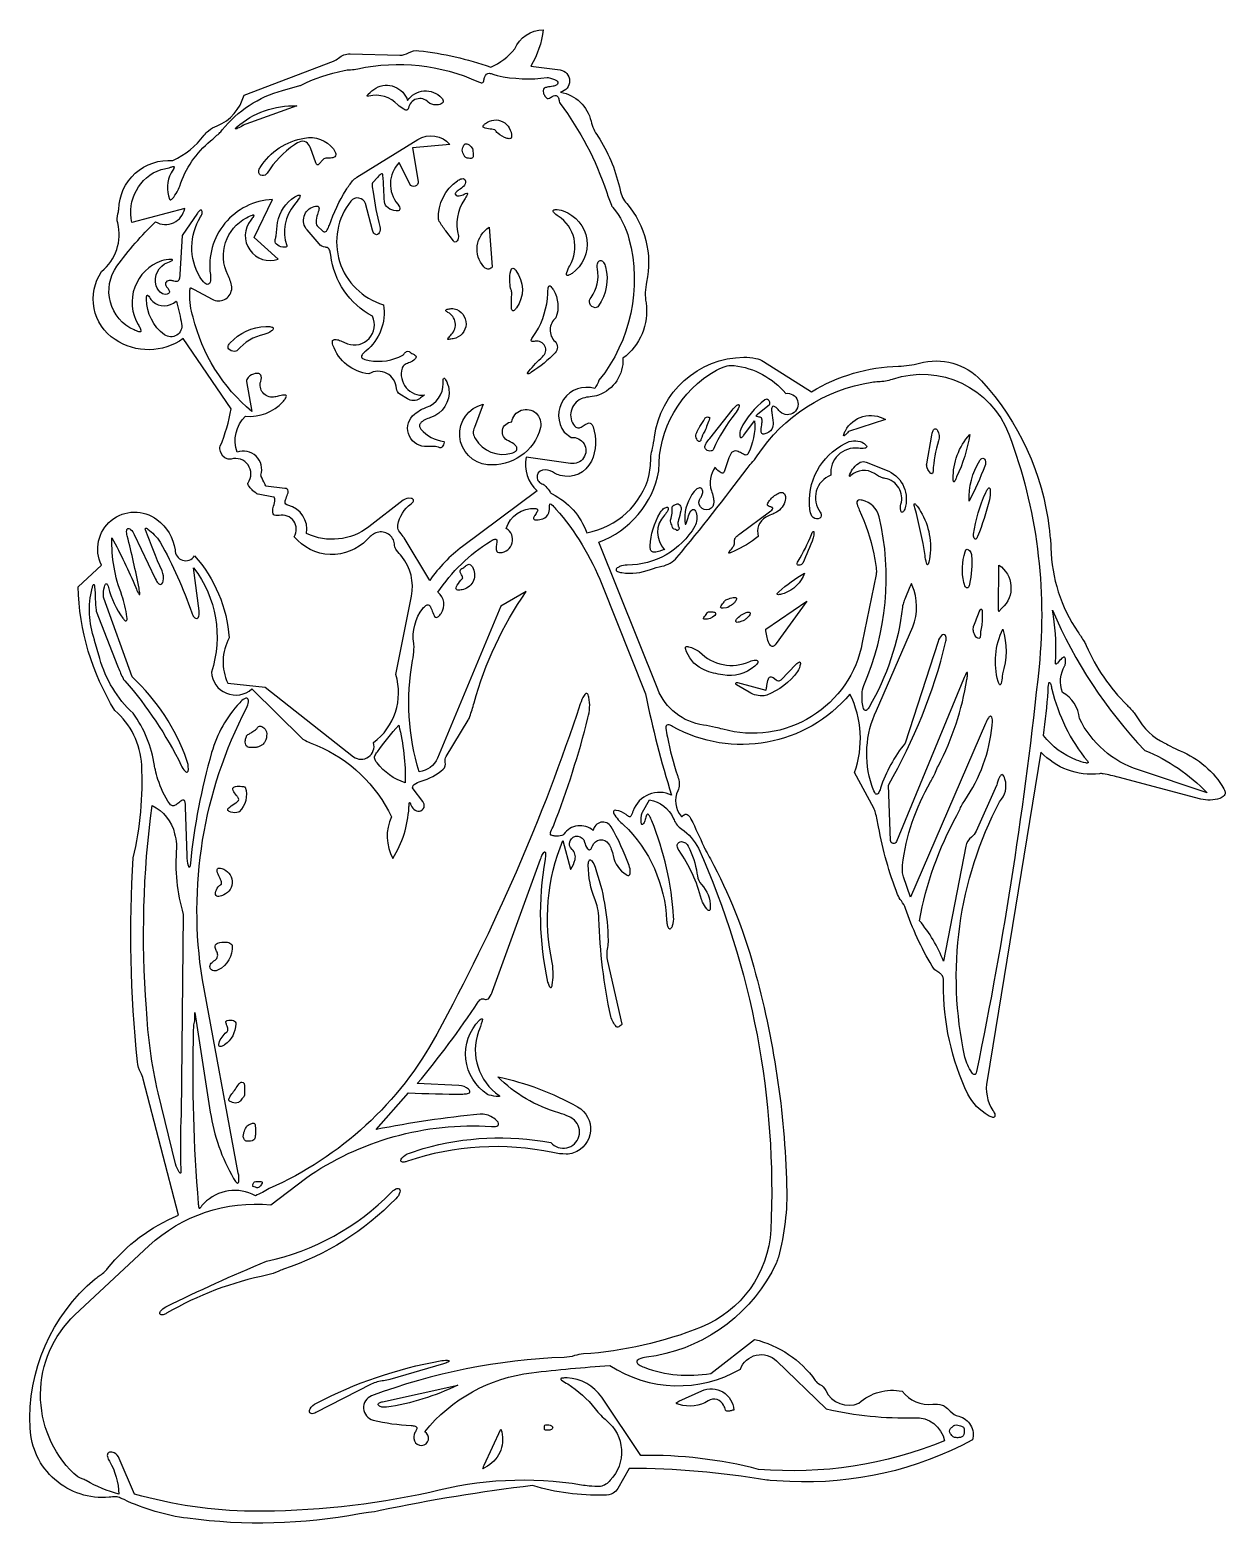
# Model space of a CAD drawing. Extents: x 0 to 1345, y 0 to 1680.
import ezdxf

# ---------------------------------------------------------------- set-up
doc = ezdxf.new("R2010")
doc.units = 0
doc.header["$MEASUREMENT"] = 0

msp = doc.modelspace()

# ---------------------------------------------------------------- linework, layer by layer
for points in [[(370.959, 10.439, -0.0798732), (177.444, 5.427, -0.0779918), (105.987, 26.405, 0.00967503), (101.966, 28.268, 0.102242), (96.684, 29.629, 0.0237018), (89.204, 29.151, -0.428007), (0.245, 106.935, -0.233969), (73.39, 274.79, -0.0371979), (77.844, 277.984, 0.0878025), (87.485, 286.49, -0.127566), (167.164, 346.354), (127.533, 499.378, 0.0578939), (124.716, 506.661, -0.0960204), (120.994, 518.987, -0.0407715), (116.333, 748.27, 0.0703227), (125.8, 852.682, 0.204858), (95.533, 914.05, -0.131903), (54.305, 1053.19), (80.407, 1077.64, -0.785755), (143.008, 1128.85, -0.194259), (163.424, 1094.73, 0.760298), (185.213, 1088.02, -0.165416), (224.231, 995.861, 0.234095), (222.544, 944.739), (264.543, 940.165), (363.997, 862.095, 0.721144), (386.588, 877.878, 0.316855), (411.666, 954.513), (429.188, 1042.74, 0.223482), (418.503, 1087.27, -0.021787), (412.447, 1094.25, -0.150445), (410.361, 1099.74, 0.462024), (392.407, 1114.75, 0.0526648), (389.275, 1113.87, 0.107101), (379.468, 1106.36, -0.448524), (297.393, 1109.51, 0.658562), (280.388, 1133.53), (278.253, 1133.22, -0.12443), (275.252, 1133.63, -0.1796), (273.669, 1135.18, -0.107354), (273.178, 1137.58, -0.0619326), (274.164, 1143.81, 0.050936), (275.717, 1151.28, 0.126445), (275.39, 1153.24, 0.246981), (274.032, 1154.19), (256.712, 1157.22), (256.312, 1157.35, -0.0464015), (254.495, 1158.45, -0.0855607), (246.111, 1166.99, -0.113634), (245.269, 1169.07, -0.187244), (245.48, 1170.08, 0.710595), (226.411, 1196.91, -0.153596), (222.01, 1197.02, -0.221284), (214.352, 1205.26, -0.180025), (214.203, 1211.32, 0.0579947), (226.331, 1253.39), (172.559, 1332.31, -0.309616), (95.783, 1331.29, -0.41774), (80.704, 1407.77, 0.290829), (98.819, 1462.41, -0.138692), (99.12, 1472.52, 0.0704197), (99.975, 1477.67, -0.429959), (160.937, 1532.72, 0.121366), (196.104, 1561.01, -0.0530763), (200.774, 1566.17, -0.0802367), (210.772, 1571.64, 0.229089), (240.896, 1606.08), (341.596, 1644.56, 0.0881315), (347.264, 1647.96, -0.187654), (360.159, 1652.61), (416.091, 1651.19, 0.140437), (426.018, 1653.76, -0.161677), (437.487, 1656.23, -0.0586831), (518.423, 1637.66, 0.11559), (545.463, 1658.24, -0.303386), (577.621, 1679.63, -0.0996179), (563.638, 1638.82), (596.485, 1634.55, -0.838592), (596.961, 1609.7, -0.29575), (631.306, 1576.86, 0.0944864), (638.934, 1560.01, -0.0869737), (663.127, 1503.13), (663.99, 1499.4, 0.150208), (671.636, 1484.14, -0.232246), (693.83, 1395.93, 0.098804), (693.156, 1372.49, -0.27354), (667.138, 1310.18, -0.329562), (639.748, 1268.79, -0.0723768), (630.339, 1266.84, 0.0626017), (622.159, 1265.3, 0.491431), (611.468, 1235.7), (612.651, 1234.12, 0.196309), (616.308, 1232.02, 0.128891), (620.022, 1232.77, 0.0333399), (624.834, 1235.64, -0.0779543), (628.167, 1237.3, -0.335967), (631.993, 1236.07, -0.0841388), (633.553, 1232.99, -0.191981), (631.674, 1194.58, -0.374961), (596.406, 1178.56, -0.0577537), (590.298, 1181.17, 0.0982423), (579.652, 1184.73, 0.907681), (576.069, 1169, -0.125878), (580.518, 1165.98, -0.0222863), (585.14, 1159.82, 0.117183), (587.513, 1157.63, -0.19642), (626.4, 1113.95, 0.295283), (696.828, 1179.38, 0.025812), (698.674, 1200.07, -0.0158472), (700.365, 1208.99, 0.0223416), (702.586, 1221.59, -0.371724), (803.176, 1311.48, -0.0579755), (816.84, 1310.13, -0.0880798), (825.236, 1306.68), (879.181, 1272.43, -0.131021), (977.355, 1301.39, 0.0286286), (989.14, 1302.38, 0.0288242), (1000.66, 1304.69, -0.280785), (1070.38, 1285.03, -0.157402), (1146.7, 1118.63, -0.00529491), (1148.36, 1102.09, -0.0172391), (1148.64, 1096.99, 0.146302), (1179.06, 1002.36, -0.0135588), (1186.04, 991.576, -0.0347588), (1188.35, 987.122, 0.096242), (1234.23, 920.105, -0.022691), (1242.24, 911.446, -0.0502961), (1245.26, 907.047, 0.158556), (1276.94, 877.18, -0.0175598), (1283.2, 873.952, 0.0301037), (1294.05, 868.691, -0.163484), (1343.23, 825.956, -0.0943505), (1344.54, 822.551, -0.201041), (1343.65, 818.542, -0.150121), (1338.5, 815.061, -0.13112), (1317.28, 814.302), (1224.43, 838.986, 0.0184134), (1207.54, 842.817, 0.0761538), (1203.33, 842.961, -0.240007), (1137.39, 867.273), (1076.91, 497.962, 0.198253), (1083.3, 464.224, -0.0722632), (1085.37, 460.338, -0.119702), (1085.72, 457.818, -0.128468), (1085.35, 456.953, -0.207113), (1084.04, 456.348, -0.0772287), (1082.6, 456.512, -0.0705468), (1078.19, 458.524, -0.145809), (1055.16, 482.439, -0.11405), (1027.89, 606.703, 0.0694107), (1027.28, 613.674, 0.135125), (1025.32, 617.271, 0.0639741), (1022.37, 619.37, -0.142079), (1014.94, 626.582, -0.053031), (985.031, 691.478, 0.0904888), (980.401, 699.825, -0.0791756), (976.179, 707.05, -0.0483142), (954.792, 783.067, 0.0197196), (951.253, 799.111, 0.0594395), (949.248, 804.198), (927.687, 844.23, 0.202804), (922.592, 932.59, -0.360272), (723.045, 896.159, 0.0318483), (720.45, 897.432, 0.116799), (717.715, 898.038, 0.31931), (715.873, 896.708, 0.0881665), (715.545, 894.355, 0.0387801), (717.212, 883.949, 0.0298104), (728.496, 841.002, -0.0101541), (729.605, 837.442, -0.200143), (728.85, 823.847, 0.290332), (732.739, 795.126, 0.165562), (733.138, 794.885, 0.156455), (733.627, 794.932, 0.0666261), (734.342, 795.406, -0.0248958), (736.103, 796.842, -0.179599), (738.365, 797.519, -0.147514), (740.433, 796.505, -0.0929535), (743.739, 791.765, -0.0150856), (758.173, 761.077, 0.0183975), (760.538, 756.135, 0.00975228), (765.516, 747.079, -0.059319), (814.302, 625.333, -0.062031), (851.365, 379.144, -0.0754073), (842.008, 299.194, -0.0386468), (839.788, 292.883, -0.0218196), (834.541, 282.272, -0.240214), (693.648, 186.602, 0.0859204), (685.321, 184.391, 0.127217), (683.322, 182.767, 0.229222), (682.968, 180.894, 0.111424), (683.723, 179.544, 0.0637179), (685.322, 178.138, 0.0617664), (691.235, 175.246, 0.132787), (765.901, 168.39), (815.199, 206.609, -0.181847), (883.478, 160.563, 0.122832), (888.719, 156.071, -0.171077), (895.303, 149.249, 0.408748), (932.626, 134.948, -0.238424), (981.301, 148.328, 0.263796), (1015.87, 133.644, -0.120655), (1026.28, 132.86, -0.0435804), (1029.04, 131.521, -0.0589072), (1035.32, 125.846, 0.15099), (1044.92, 120.156, -0.426224), (1060.44, 93.616, -0.13622), (854.772, 46.787), (832.795, 48.002, -0.0253243), (829.192, 48.416, 0.0401167), (674.034, 61.583), (661.354, 38.885, -0.143216), (656.275, 33.621, -0.119433), (646.181, 31.535, -0.0821074), (565.619, 42.29, 0.0221096), (394.253, 14.129, -0.0224666), (380.832, 11.933, 0.016493)], [(486.709, 1098.51, 0.0803282), (449.949, 1060.44), (420.896, 1108.42, 0.0212398), (420.088, 1109.62, -0.029057), (415.193, 1116.22, -0.181594), (413.87, 1122.55, -0.190032), (428.841, 1146.53, 0.055735), (430.724, 1148.23, 0.100912), (431.597, 1149.69, 0.339275), (430.901, 1151.83, 0.109154), (428.829, 1152.68, 0.199266), (419.993, 1150.58), (381.26, 1120.62, -0.281689), (311.279, 1113.1, 0.393524), (290.369, 1145, -0.127701), (288.114, 1146.09, -0.219104), (287.122, 1148.81, -0.062869), (287.557, 1151.11, -0.0066298), (290.007, 1157.4, 0.0992463), (290.71, 1160.75, 0.264906), (289.433, 1163.13, 0.113331), (286.916, 1163.92), (265.469, 1166.48), (265.402, 1166.57, -0.0133862), (264.15, 1169.05, -0.0130921), (260.391, 1177.33, -0.0395434), (259.914, 1178.66), (259.9, 1178.83, 0.62057), (233.093, 1204.58, -0.292042), (242.708, 1245.1, 0.237467), (284.665, 1261.36, 0.0322386), (287.305, 1264.62, 0.0759916), (288.477, 1266.84), (288.587, 1267.62, 0.268252), (288.01, 1268.59), (287.383, 1268.82, 0.0709939), (285.602, 1268.9, 0.0362449), (279.494, 1267.71, -0.0354339), (274.051, 1266.52, -0.533607), (259.668, 1284.28), (260.221, 1286.52, 0.0970983), (260.255, 1289.95, 0.152041), (259.11, 1292.09, 0.178124), (255.849, 1293.26, 0.150874), (247.537, 1290.33, 0.135488), (243.968, 1286.31, 0.144228), (243.689, 1284.18), (249.778, 1250.29, -0.160936), (183.692, 1356.65, -0.0838431), (179.778, 1383.1, 0.00715722), (180.247, 1387.88, -0.0798358), (180.479, 1388.99, -0.177059), (180.756, 1389.32, -0.168016), (181.195, 1389.35, -0.0566771), (181.849, 1389.12, -0.00693911), (184.781, 1387.57), (205.078, 1376.58, 0.517149), (227.021, 1387.43, 0.063314), (227.057, 1390.58, 0.0794414), (222.625, 1404.11, -0.407251), (243.866, 1468.34, -0.0443516), (250.5, 1471.37, -0.0736819), (251.402, 1471.52, -0.25024), (251.8, 1471.29, -0.207956), (251.879, 1470.76, -0.0596543), (251.454, 1469.81, -0.0329392), (248.452, 1465.65, 0.747333), (279.262, 1421.55), (252.202, 1446.06), (272.985, 1488.89, 0.440388), (203.025, 1404.35, -0.0707912), (203.207, 1397.21, -0.136328), (202.121, 1394.3, -0.305816), (199.473, 1393.38, -0.103983), (196.877, 1394.71, -0.0928321), (191.093, 1401.89, -0.277191), (192.122, 1469.21, 0.138699), (193.884, 1474.7, 0.126531), (193.553, 1476.26, 0.362609), (192.203, 1476.91, 0.100797), (191.167, 1476.43, 0.0859991), (188.436, 1473.4), (171.183, 1448.36), (168.783, 1404.61), (168.596, 1402.4, -0.1055), (167.435, 1398.13, -0.28779), (164.75, 1396.45, -0.0633335), (162.13, 1396.88, 0.0440306), (158.189, 1397.76, 0.239076), (153.175, 1395.95, 0.208909), (152.406, 1394.14, 0.108396), (152.987, 1392.13, 0.0377634), (154.832, 1389.32, -0.0751405), (156.867, 1385.96, -0.110576), (157.03, 1384.78, -0.219774), (156.022, 1383.28, -0.28413), (149.051, 1382.9, -0.195227), (141.961, 1391.82, -0.396745), (155.386, 1418.09), (157.071, 1418.72, 0.0653504), (160.086, 1420.21, 0.209398), (160.472, 1420.87, 0.344443), (160.21, 1421.3, 0.0689662), (159.02, 1421.5, 0.0823662), (147.956, 1419.7, 0.472671), (121.808, 1348.2, -0.00617433), (123.055, 1346.03, -0.0598279), (124.913, 1342, -0.0850816), (125.041, 1340.98, -0.189749), (124.754, 1340.32, -0.166648), (124.011, 1340.03, -0.0713571), (122.769, 1340.13, -0.0478792), (117.206, 1342.16, -0.474795), (97.973, 1413.78, -0.045761), (141.486, 1463.77, 0.522611), (174.195, 1478.71), (114.77, 1462.82, -0.380126), (147.588, 1522.7), (156.58, 1524.57, -0.0251569), (159.795, 1525.61, -0.089341), (161.619, 1525.88), (161.959, 1525.8, -0.260889), (162.294, 1525.42, -0.0818408), (162.31, 1525.17, -0.0483361), (162.226, 1524.75, -0.0416885), (161.827, 1523.81), (158.866, 1518.65, 0.225273), (157.192, 1489.38), (157.549, 1488.78, 0.284587), (158.511, 1488.47), (159.096, 1488.7, 0.0708744), (160.418, 1489.81, 0.053936), (165.53, 1497.49, 0.0340006), (168.602, 1503.86, -0.141556), (203.309, 1554.78, 0.014955), (212.849, 1563.17, 0.0361316), (216.427, 1567.03, -0.158756), (284.181, 1611.5), (303.838, 1616.91, 0.0483154), (304.397, 1617.12, -0.0677789), (353.502, 1633.91, -0.033577), (360.798, 1634.84, 0.0372915), (368.891, 1635.93, -0.159586), (504.571, 1621.26, 0.0406713), (506.885, 1620.4, 0.0818489), (508.497, 1620.2, 0.289699), (510.213, 1621.36, 0.0569754), (510.766, 1623.18, -0.0581729), (511.775, 1626.98, -0.293613), (516.858, 1630.77, -0.0999965), (520.914, 1629.85, 0.0428997), (525.642, 1628.14, 0.0819463), (582.038, 1625.91, -0.0529677), (583.126, 1625.9, -0.11263), (592.322, 1622.5, -0.110472), (593.828, 1620.93, -0.316632), (593.707, 1618.66, -0.114801), (592.098, 1617.29, -0.0705471), (588.584, 1616.18, 0.00998253), (581.88, 1615.16, 0.106023), (578.726, 1613.96, 0.229339), (577.257, 1611.5, 0.103453), (577.632, 1608.83, 0.053212), (579.381, 1605.1, 0.0679573), (580.659, 1603.4, 0.238405), (583.213, 1602.43, 0.107981), (585.793, 1603.5, -0.0354299), (589.111, 1605.52, -0.171113), (591.883, 1605.92, -0.274617), (594.723, 1603.02, -0.0273066), (595.403, 1599.46, 0.116406), (596.383, 1596.8, -0.0823927), (648.638, 1497.64, 0.0150878), (654.147, 1482.59, 0.0779457), (655.743, 1479.91, -0.11329), (673.896, 1444.73, -0.239012), (640.172, 1285.49, -0.0519871), (635.445, 1276.14, 0.72784), (601.223, 1226.99), (609.059, 1221.03, -1.16636), (608.187, 1192.01), (558.501, 1198.94, 0.274918), (570.858, 1161.03)], [(448.237, 1598.34, 0.609785), (425.769, 1591.52), (425.54, 1590.72, -0.251474), (424.22, 1589.48, -0.109984), (422.941, 1589.46, -0.0698332), (420.678, 1590.31, -0.0636349), (414.064, 1595.38, 0.263557), (381.391, 1605.16), (380.479, 1605, -0.18342), (379.566, 1605.24, -0.345554), (379.414, 1605.76), (379.672, 1606.23, -0.0421731), (380.647, 1607.38, -0.0437286), (389.162, 1614.14, -0.476978), (424.917, 1600.14, -0.484247), (463.207, 1603.16), (464.161, 1601.98, -0.110434), (465.079, 1599.88, -0.15366), (464.853, 1598.15, -0.157163), (462.838, 1596.25, -0.118718), (456.782, 1595.15, -0.189144)], [(300.368, 1594), (238.744, 1572.23), (239.65, 1572.53, -0.116356), (240.211, 1572.55, -0.603266), (240.253, 1572.41), (239.314, 1571.74, -0.0378803), (233.759, 1568.89, -0.0672961), (231.526, 1568.16, -0.292837), (231.165, 1568.33, -0.295304), (231.172, 1568.73, -0.0563318), (232.542, 1570.15, -0.195542)], [(512.581, 1574.47, -0.639051), (541.808, 1559.39), (541.647, 1558.54, -0.201656), (540.686, 1557.49, -0.118028), (539.035, 1557.22, -0.0566806), (536.888, 1557.57, -0.0996811), (526.355, 1563.35, -0.0968606), (524.58, 1565.39, 0.0743965), (523.722, 1566.6, 0.119805), (522.94, 1567.09, 0.0381), (519.706, 1567.76, -0.0333784), (512.187, 1569, -0.0824235), (510.534, 1569.75), (510.046, 1570.25, -0.249904), (509.946, 1571.56), (510.413, 1572.39, -0.0665437)], [(297.563, 1550.44, 0.106092), (267.142, 1518.49, -0.30863), (261.151, 1515.81, -0.400675), (257.411, 1520.37, -0.135435), (259.213, 1524.99, -0.215558), (308.835, 1557.92, -0.285244), (341.486, 1545.75, -0.0375595), (343.258, 1542.77, -0.115382), (344.204, 1539.46, -0.253526), (342.957, 1536.83, -0.117451), (339.81, 1535.66, -0.0331102), (332.896, 1535.32, 0.137547), (330.821, 1534.6, 0.0703178), (327.78, 1531.54, -0.0419003), (325.171, 1528.48, -0.0900181), (324.223, 1527.86, -0.190706), (323.321, 1527.84, -0.147938), (322.455, 1528.6, -0.0508251), (321.146, 1531.28), (316.109, 1545.92, 0.0980879), (312.456, 1552.17, 0.287096), (304.77, 1554.03, 0.0785966)], [(418.726, 1298.96, 0.533469), (444.016, 1268.78), (443.695, 1268.68, 0.0499246), (442.828, 1268.1, -0.0292974), (438.51, 1264.8, -0.313067), (424.658, 1264.66), (416.028, 1269.96, -0.260025), (412.503, 1276.31, 0.560001), (381.48, 1292.76, -0.29456), (341.006, 1325.08, -0.0643731), (340.308, 1328.24, -0.134606), (340.63, 1330.25, -0.24557), (342.614, 1331.5, -0.0724341), (344.661, 1331.43, -0.0528294), (349.645, 1329.91), (357.274, 1326.57, 0.67131), (385.322, 1357.45, -0.241862), (338.494, 1426.13), (338.209, 1428.08, 0.0942649), (336.662, 1432.99, 0.194073), (334.48, 1434.69, 0.0336326), (332.435, 1435.05, -0.21257), (325.321, 1438.96), (311.812, 1454.58, -0.548903), (319.745, 1480.91, -0.0769366), (323.075, 1481.43), (324.123, 1481.23, -0.243344), (325.208, 1480.03, -0.107983), (325.241, 1477.96, -0.0339852), (323.572, 1472.05, 0.0851587), (321.892, 1463.54, 0.221358), (324.336, 1457.92), (328.345, 1454.28, 0.0828), (330.831, 1452.57, 0.113337), (331.938, 1452.38, 0.173918), (333.535, 1453.21, 0.0611474), (334.612, 1454.64, 0.048636), (336.966, 1460.05, -0.0531977), (355.785, 1499.64, -0.0400459), (363.133, 1509.72, -0.0801172), (367.92, 1513.76), (436.544, 1556.23, -0.376378), (472.494, 1550.67), (430.415, 1547.12), (436.852, 1509.18, -0.864584), (427.582, 1506.18), (415.592, 1530.49, 0.389786), (413.844, 1483.51), (415.153, 1481.79, -0.105829), (416.36, 1479.05, -0.205946), (415.982, 1477.2, -0.164285), (414.38, 1476.18, -0.0827757), (411.911, 1475.95, -0.144749), (402.902, 1479.42, -0.228646), (398.905, 1486.31, 0.00831434), (397.172, 1516.33, 0.0580736), (397.028, 1517.08, 0.102125), (396.816, 1517.46, 0.265404), (396.048, 1517.72, 0.101651), (394.955, 1517.27, 0.0550345), (391.376, 1514.11), (385.571, 1507.65, 0.119312), (385.239, 1507.06, 0.0772059), (385.028, 1505.04, 0.0326535), (386.085, 1497.13, 0.0297486), (393.653, 1458.33, -0.20037), (393.032, 1451.18, -0.179581), (390.902, 1449.31, -0.283641), (387.676, 1450.22, -0.122216), (385.458, 1454.15), (377.549, 1484.22, 0.59772), (361.122, 1486.9, 0.531232), (397.678, 1370.47, -0.274678), (377.932, 1318.32, 0.0514872), (374.347, 1314.95, 0.104332), (373.179, 1312.95, 0.259588), (373.545, 1310.85, 0.101966), (375.19, 1309.62, 0.0657843), (381.76, 1307.77, 0.169725), (419.563, 1313.71, 0.0597743), (419.671, 1313.78, 0.0252082), (419.892, 1314, 0.00857827), (420.938, 1315.27, -0.0933867), (423.707, 1317.81, -0.281911), (426.623, 1317.88, -0.0246368), (427.649, 1317.1, 0.0271691), (432.142, 1314.45, -0.108469), (434.094, 1312.87, -0.283615), (434.248, 1310.85, -0.0631159), (433.339, 1309.47, -0.122026), (427.426, 1305.53, 0.0360328), (422.107, 1303.15, 0.197759)], [(498.491, 1543.79), (498.622, 1540.29, -0.0356502), (498.529, 1537, -0.168492), (497.853, 1535.62, -0.179071), (496.537, 1535.03, -0.0344023), (493.514, 1535.13), (491.843, 1535.25, -0.14678), (489.39, 1536.98), (488.675, 1538.42, -0.0167583), (487.255, 1541.22), (486.602, 1542.69, -0.126452), (486.624, 1545.94), (487.227, 1547.35, -0.013183), (488.355, 1549.99), (488.912, 1550.83, -0.21254), (490.534, 1551.46, -0.0776471), (492.513, 1551.15, -0.0806365), (494.232, 1550.27, -0.0667605), (497.303, 1547.12, -0.150022), (498.467, 1544.1, -0.017666)], [(488.847, 1488.79, 0.220453), (482.113, 1447.63, -0.0710503), (482.193, 1446.83, -0.0961277), (481.362, 1443.57, -0.131875), (479.714, 1441.36, -0.337443), (477.507, 1441.32, -0.0821613), (476.533, 1442.28), (467.876, 1453.54, -0.0270077), (460.609, 1464.14, -0.125231), (459.783, 1466.82, -0.258645), (481.033, 1510, -0.0297453), (482.86, 1511.13, -0.144102), (487.294, 1512.29, -0.371129), (490.127, 1509.57, -0.248645), (487.915, 1503.61, -0.04281), (482.733, 1499.55, 0.0695234), (479.207, 1496.6, 0.108038), (478.614, 1495.49, 0.180163), (478.73, 1494.41, 0.217273), (480.805, 1492.9, 0.092336), (482.944, 1492.88, 0.057153), (488.737, 1494.88, -0.0440582), (491.391, 1495.91, -0.266073), (492.202, 1495.68, -0.274975), (492.394, 1494.89), (492.004, 1493.94, -0.0290704)], [(297.659, 1483.04, 0.264958), (289.014, 1436.9), (289.1, 1436.33, -0.242572), (288.564, 1435.49, -0.108708), (287.271, 1435.08, -0.0700837), (284.402, 1435.2, -0.15864), (277.282, 1438.71, -0.279197), (276.029, 1443.71, 0.0239944), (277.084, 1448.03, 0.00731453), (278.676, 1462.86, -0.222459), (298.112, 1491.65), (299.68, 1492.54, -0.0881908), (302.815, 1493.81, -0.208016), (303.698, 1493.58, -0.256018), (303.995, 1492.88), (303.871, 1492.3, -0.0453932), (303.245, 1490.85, -0.0455764)], [(599.995, 1475.96, -0.610948), (609.927, 1405.74, -0.0726548), (606.025, 1403.57, -0.102718), (604.815, 1403.41, -0.1958), (604.063, 1403.78, -0.150887), (603.738, 1404.63, -0.0820526), (603.993, 1406.72, -0.059885), (607.546, 1414.37, 0.401813), (594.36, 1470.13, -0.0680625), (589.42, 1474.08, -0.100312), (588.588, 1475.45, -0.213524), (588.656, 1476.45, -0.1646), (589.483, 1477.11, -0.0724665), (590.925, 1477.43, -0.09776)], [(516.705, 1457.55), (520.157, 1412.93, 0.537923), (520.111, 1412.96, 0.0880528), (519.913, 1412.81, -0.046661), (518.557, 1411.45, -0.28793), (514.049, 1410.71, -0.111514), (510.777, 1413.16, -0.468967)], [(546.696, 1408.98, -0.333143), (547.391, 1366.83, -0.0651096), (544.973, 1364.1, -0.224914), (543.423, 1363.74, -0.252194), (542.333, 1364.67, -0.0639504), (541.832, 1367.16, -0.0208759), (542.021, 1382.21, 0.0598204), (541.748, 1386.3), (541.476, 1387.06, -0.0660346), (540.856, 1388.91, -0.0428442), (539.921, 1397.59, -0.0738776), (540.89, 1408.64, -0.0988881), (541.948, 1410.77, -0.252062), (543.46, 1411.47), (544.403, 1411.16, -0.0986393)], [(647.723, 1412.97, -0.214148), (639.748, 1369.09, -0.25634), (635.981, 1367.11, -0.317809), (629.766, 1371.96, -0.242275), (631.32, 1378.65, 0.213545), (638.476, 1410.84, -0.0463468), (638.143, 1413.73, -0.173437), (639.477, 1418.72, -0.300579), (642.662, 1420.05, -0.181865), (645.497, 1418.04, -0.101521)], [(138.168, 1374.1, 0.38718), (164.47, 1374.51, -0.383583), (164.606, 1374.51, -0.0967707), (164.9, 1374.14, -0.0375126), (165.491, 1372.58, -0.0196103), (170.758, 1348.8, -0.670118), (151.472, 1336.67, -0.23645), (131.277, 1376.56), (131.316, 1377.99, -0.0642631), (131.647, 1380.68, -0.176542), (132.094, 1381.28, -0.296242), (132.563, 1381.28), (132.872, 1381.02, -0.0435996), (134.412, 1378.93, 0.0660857)], [(591.101, 1316.43, -0.0563617), (564.446, 1294.67, -0.036898), (561.162, 1292.79, -0.26596), (560.142, 1292.9, -0.370255), (559.96, 1293.67, -0.0408041), (561.37, 1295.78, -0.0361291), (576.805, 1312.01, 0.782916), (568.489, 1329.3, -0.0462875), (566.214, 1329, -0.103219), (564.81, 1329.21, -0.310708), (564.052, 1330.29, -0.0947265), (564.255, 1331.4, -0.0480661), (565.294, 1333.45), (569.262, 1339.21, 0.127143), (582.642, 1383.05, -0.0386497), (583.211, 1389.62, -0.100019), (583.794, 1391.23, -0.174495), (584.372, 1391.71, -0.190253), (585.139, 1391.61, -0.0840733), (586.125, 1390.87, -0.0555996), (588.879, 1387.09, -0.232922), (591.749, 1355.7, 0.449633), (590.819, 1328.93, -0.400524)], [(477.275, 1365.99, -0.823564), (476.227, 1332.22, -0.0170107), (471.256, 1331.37, -0.0700438), (470.495, 1331.39, -0.242525), (470.168, 1331.67, -0.19499), (470.161, 1332.19, -0.0591953), (470.681, 1333.08, -0.0304999), (474.362, 1337.2, 0.504897), (470.316, 1361.8), (469.337, 1362.35, -0.0857232), (468.17, 1363.32, -0.0862994), (467.933, 1363.78, -0.123106), (467.91, 1364.14, -0.188808), (468.383, 1364.8, -0.0733825), (469.414, 1365.32, -0.0667678), (474.114, 1366.1, -0.0617461)], [(263.161, 1337.08, 0.160919), (233.662, 1319.31, -0.143161), (231.796, 1318.25, -0.205098), (224.859, 1319.57, -0.342332), (223.2, 1324.15, -0.105018), (225.251, 1327.48, -0.204936), (265.541, 1345.97), (267.77, 1345.98, -0.0799076), (272.232, 1345.37, -0.135392), (273.585, 1344.56, -0.232564), (273.857, 1343.51, -0.123982), (273.232, 1342.32, -0.055813), (271.898, 1341.07, -0.0978717)], [(1135.25, 963.142, -0.0247863), (1065, 507.812, -0.0936039), (1064.07, 505.192, -0.234821), (1062.89, 504.516, -0.186582), (1061.29, 505.029, -0.061257), (1059.63, 506.848, -0.07525), (1051.82, 524.218, -0.17605), (1090.93, 811.486, 0.272015), (1096.94, 836.956), (1096.28, 838.813, 0.0810714), (1094.98, 841.138), (1094.33, 841.687, 0.247967), (1093.07, 841.759, 0.121425), (1091.87, 840.733, 0.0485538), (1090.76, 838.935, 0.0404732), (1087.61, 829.944), (1087.52, 829.663), (1064.52, 778.157, -0.133667), (1059.19, 771.64, 0.192809), (1052.75, 761.61), (1027.92, 632.128, 0.0772829), (1000.84, 677.643, -0.0814021), (1042.88, 795.996, 0.0258145), (1045.73, 801.871, -0.0502504), (1051.82, 813.002, 0.126323), (1082.54, 897.151, 0.0419016), (1082.74, 903.581, 0.082947), (1082.18, 906.429, 0.130431), (1081.51, 907.389, 0.216654), (1080.65, 907.602, 0.126909), (1079.61, 907.067, 0.0582477), (1078.41, 905.786, 0.0551566), (1074.91, 899.332), (990.763, 704.112), (982.923, 727.104, -0.0588824), (981.64, 733.096, -0.0527402), (981.722, 739.933, -0.104219), (1013.3, 833.635, 0.0366189), (1018.87, 844.876, -0.0224747), (1022.09, 851.874, 0.0786062), (1054.15, 948.835, 0.0202321), (1054.83, 953.903, 0.0710772), (1054.84, 956.445, 0.253916), (1054.5, 956.849, 0.297247), (1054.05, 956.761, 0.0552994), (1053.42, 955.93, 0.0353628), (1050.35, 949.427), (974.855, 766.573, -0.805233), (968.241, 767.753), (965.843, 830.243, 0.0704631), (1030.22, 990.552, 0.0892557), (1030.74, 996.13, 0.142021), (1029.88, 998.534, 0.292207), (1027.64, 999.403, 0.12561), (1025.55, 998.326, 0.135307), (1021.68, 991.807), (984.671, 877.263, 0.0921099), (956.924, 826.548), (956.369, 824.952, -0.0779714), (954.273, 820.815, -0.111059), (953.284, 819.982, -0.180917), (952.322, 819.886, -0.125568), (951.378, 820.464, -0.0597801), (950.441, 821.649, -0.0507666), (947.09, 829.65, -0.190526), (952.339, 914.116), (993.312, 1008.18, 0.196787), (992.689, 1054.63), (992.56, 1054.99, 0.0366661), (992.057, 1056.29, 0.0970038), (991.884, 1056.52, 0.265789), (991.7, 1056.56, 0.0927073), (991.614, 1056.51, 0.0516526), (991.489, 1056.39, 0.0449699), (991.234, 1056, 0.0235312), (990.028, 1053.27), (984.274, 1039.28, 0.0245759), (982.245, 1033.57, 0.04478), (981.575, 1030.3, -0.104851), (944.006, 917.649, -0.0806496), (941.742, 914.704), (940.762, 914.103, -0.280846), (939.097, 914.392), (938.41, 915.184, -0.0732961), (937.318, 917.814, -0.07391), (936.311, 932.791, -0.0828424), (938.067, 942.032, 0.161324), (955.55, 1131.91, 0.292042), (936.366, 1150.48), (934.99, 1150.76, 0.125123), (932.057, 1150.69, 0.283528), (930.432, 1148.91, 0.114436), (930.635, 1145.97, 0.0424432), (933.096, 1139.84, -0.0549958), (949.354, 1090.34, -0.0235304), (952.214, 1072.67, -0.0748008), (952.01, 1067.01), (936.475, 990.513, -0.439559), (779.5, 892.999, 0.0125687), (771.349, 894.994, 0.00762233), (757.786, 897.738, -0.268259), (706.289, 937.861), (640.004, 1103.31, 0.262579), (707.703, 1183.81, -0.278965), (772.433, 1296.77, -0.0607106), (784.251, 1301.56, -0.0966713), (792.284, 1302.13, -0.189894), (850.249, 1270.68, -1.75378), (842.695, 1251.4, 0.0894609), (838.236, 1255.72, 0.131552), (836.507, 1256.31, 0.295911), (834.917, 1255.38, 0.10015), (834.375, 1253.35, 0.0622506), (834.686, 1248.8, -0.0391623), (836.075, 1237.77, -0.137171), (834.541, 1230.61, -0.187273), (826.758, 1225.17, -0.120063), (824.707, 1224.94, -0.191575), (823.448, 1225.69, -0.116977), (822.824, 1227.23, -0.0508888), (822.676, 1229.35, -0.0208678), (823.52, 1237.21, 0.0683028), (823.579, 1241.72, 0.125172), (822.984, 1243.17, 0.111053), (822.411, 1243.57, 0.059835), (820.587, 1244.06, -0.0428745), (818.207, 1244.57, -0.0916311), (817.59, 1244.9, -0.321318), (817.379, 1245.7, -0.0985846), (817.881, 1246.51, -0.042226), (819.03, 1247.59), (831.765, 1258.05, 0.206121), (832.574, 1259.66, 0.231806), (830.926, 1263.29, 0.373341), (826.884, 1263.4, 0.122479), (799.746, 1230.48, 0.104306), (798.571, 1223.57, 0.103712), (798.97, 1221.72, 0.178314), (799.565, 1221.09, 0.207062), (800.466, 1221.13), (801.044, 1221.46, 0.0673828), (803.338, 1223.9), (815.344, 1239.93, -0.140612), (807.707, 1202.7), (807.135, 1201.91, -0.201939), (805.653, 1201.35, -0.0943635), (803.792, 1201.8, -0.0243015), (800.479, 1203.53, 0.0637589), (795.536, 1205.77, 0.30126), (789.479, 1204.08, 0.0973149), (786.423, 1198.34), (781.143, 1182.58, -0.141232), (780.42, 1181.43, -0.219768), (778.764, 1181.09, -0.0829485), (776.707, 1181.98, -0.0684727), (771.698, 1186.47, -0.0479308), (770.912, 1187.49), (770.877, 1187.6, 0.245713), (766.736, 1161.26, -0.0275764), (768.704, 1154.17, -0.0368909), (769.482, 1148.73, -1.444), (754.429, 1153.24, 0.0756937), (756.458, 1156.86, 0.168773), (756.816, 1161.93, 0.222216), (754.922, 1164.18, 0.214906), (751.609, 1163.93, 0.110645), (747.357, 1160.34, 0.182893), (736.839, 1129.35, 0.0349233), (737.221, 1124.09, 0.259059), (737.658, 1123.55, 0.405101), (738.107, 1123.73), (738.404, 1124.51), (740.405, 1131.24, -0.0706103), (743.378, 1138.29, -0.103539), (744.873, 1139.86, -0.147308), (746.32, 1140.31, -0.208683), (748.126, 1139.32, -0.0895234), (749.423, 1136.78, -0.187232), (748.002, 1121.21, -0.266714), (671.996, 1077.71, 0.093747), (663.461, 1075.85, 0.0960069), (660.069, 1073.73, 0.139552), (659.403, 1072.59, 0.221665), (659.679, 1071.47, 0.119603), (661.09, 1070.43, 0.0621854), (665.752, 1069.18, 0.134866), (698.284, 1072.77, -0.0342347), (711.053, 1076.4, 0.174021), (727.914, 1086.17, 0.0144615), (806.77, 1186.38, -0.0324944), (811.632, 1192.12, 0.0463077), (818.324, 1200.48, -0.211131), (947.201, 1283.45, -0.0329405), (954.497, 1284.11, 0.0727338), (970.373, 1286.83, -0.402063), (1101.39, 1224.7, -0.11586)], [(439.961, 1230.47, 0.186574), (465.617, 1216.79, -0.179274), (465.752, 1216.72, -0.115074), (465.866, 1216.52, -0.0841692), (465.904, 1215.86, -0.131761), (463.684, 1210.52, -0.1208), (462.498, 1209.58, -0.218901), (461.203, 1209.58, 0.095786), (454.41, 1211.1, -0.00667794), (443.975, 1211.08, -0.687636), (432.849, 1247.53, -0.0356143), (440.168, 1252.44, -0.0482433), (446.106, 1255.12, 0.329131), (464.806, 1282, -0.0295512), (464.875, 1285.44, -0.0768696), (465.274, 1287.33, -0.272596), (465.902, 1287.78, -0.224051), (466.762, 1287.46, -0.0567351), (467.702, 1286.17, -0.0803468), (471.38, 1275.74, -0.360637), (450.748, 1243.52, 0.0409355), (444.383, 1240.96, 0.114373), (439.264, 1237.01, 0.206129), (438.369, 1233.52, 0.129436)], [(574.32, 1232.19, -0.370908), (514.865, 1190.55, -0.846836), (509.774, 1258.56), (500.113, 1232.44, 0.112272), (498.808, 1225.86, 0.11353), (501.17, 1219.81, 0.340324), (541.834, 1203.46, 0.0424815), (544.713, 1204.5, 0.11968), (547.304, 1206.4, 0.244622), (547.962, 1209.32, 0.132443), (546.02, 1212.4, 0.0894079), (538.311, 1217.29, -0.789282), (542.053, 1238.68, -1.05136)], [(749.538, 1225.17, -0.0324327), (752.228, 1230.79, -0.0186621), (753.83, 1233.48, 0.0445152), (759.204, 1242.48, -0.156175), (760.367, 1243.71, -0.13168), (762.303, 1244.19), (763.197, 1244.18, -0.176609), (764.546, 1243.53, -0.295996), (764.73, 1242.6, -0.0182239), (759.123, 1228.16, 0.0529911), (754.939, 1218.87), (754.654, 1217.76, -0.228009), (753.492, 1216.65, -0.193973), (752.027, 1216.83, -0.150964), (750.737, 1218.19, -0.0221154), (749.718, 1220.81), (749.206, 1222.19, -0.147726)], [(793.291, 1248.04, 0.0622606), (768.981, 1207.83, -0.23765), (766.609, 1205.94, -0.229254), (760.82, 1207.54, -0.256415), (759.382, 1211.03, -0.108363), (760.844, 1214.85, -0.0245474), (764.91, 1219.99), (790.182, 1252.04, -0.0745016), (795.323, 1257.32, -0.0793531), (796.647, 1258), (797.141, 1258.07, -0.270496), (797.78, 1257.7, -0.0933337), (797.91, 1257.34, -0.0578678), (797.935, 1256.72, -0.0627161), (797.585, 1255.2, -0.0794058)], [(962.474, 1241.21), (920.889, 1228), (920.892, 1227.94), (920.484, 1227.38, -0.0364799), (917.475, 1224.2, -0.0753833), (916.005, 1223.12, -0.332383), (915.525, 1223.22, -0.231621), (915.35, 1223.87), (915.56, 1224.63, -0.0316649), (917.42, 1228.72, -0.436341)], [(1022.27, 1217.48, 0.063327), (1016.04, 1183.04), (1015.92, 1182.02, -0.125162), (1015.42, 1180.74), (1015.05, 1180.45, -0.20696), (1014.14, 1180.47, -0.0895718), (1013.09, 1181.17, -0.109093), (1009.58, 1186.87, -0.130017), (1008.91, 1191.51), (1014.62, 1223.8), (1015.06, 1225.9, -0.105529), (1016.73, 1229.92, -0.151847), (1018.02, 1230.94, -0.255262), (1019.95, 1230.45, -0.0825886), (1021.11, 1229.04, -0.196662)], [(901.061, 1178.75, 0.497117), (889.137, 1137.06, -0.101647), (890.227, 1134.86, -0.409057), (886.986, 1129.69, -0.3321), (879.799, 1132.65, -0.128135), (877.468, 1140.12, -0.317088), (917.309, 1214.34, -0.249708), (936.236, 1215.75), (937.625, 1214.9, -0.0864211), (940.974, 1212.11, -0.119128), (941.472, 1211.04, -0.189669), (941.299, 1210.19, -0.128203), (940.539, 1209.54, -0.0636931), (939.275, 1209.1, -0.07767), (932.103, 1209.04, 0.480125)], [(1057.45, 1224.44, -0.0665005), (1042.6, 1176.74), (1042.06, 1175.43, -0.0549129), (1040.28, 1171.94, -0.0883332), (1039.75, 1171.41, -0.300108), (1039.34, 1171.42, -0.168764), (1038.94, 1171.98), (1038.81, 1172.57, -0.0332629), (1038.67, 1174.44, -0.191757)], [(966.132, 1183.34, -0.379565), (984.139, 1140.61, -0.073361), (982.687, 1137.92, -0.103605), (981.801, 1137.12, -0.191939), (981.01, 1137, -0.158129), (980.339, 1137.47, -0.0976272), (979.612, 1139.06, -0.128406), (979.912, 1146.16, 0.444357), (962.252, 1175.07, -0.0168914), (960.002, 1175.56, -0.0921471), (950.044, 1180.57, 0.348238), (923.629, 1178.21), (922.805, 1177.53, -0.261448), (922.17, 1177.49, -0.313217), (921.899, 1177.96, -0.0689571), (922.443, 1179.82, -0.0655108), (926.894, 1187.08, -0.119652), (934.178, 1193.23, -0.236542), (940.714, 1193.24)], [(1074.44, 1188.95, -0.0221123), (1056.67, 1149.68, -0.14872), (1068.49, 1195.11, -0.140318), (1070.84, 1197.5, -0.238969), (1073.01, 1197.55, -0.170718), (1074.6, 1195.79, -0.20221)], [(819.473, 1109.84, -0.059494), (791.58, 1092.89), (789.839, 1092.12, -0.0589483), (786.718, 1091, -0.339614), (786.296, 1091.22, -0.254053), (786.335, 1091.83, -0.0269043), (787.22, 1093.01, 0.0365025), (791.273, 1098.41, 0.121336), (792.726, 1102.54, -0.0105124), (792.835, 1105.71, -0.188186), (794.208, 1109.04, -0.0424728), (798.724, 1112.78), (831.939, 1137.34), (833.553, 1138.6, 0.0651352), (835.397, 1140.48), (835.732, 1141.16, 0.292764), (835.496, 1142.11, 0.0706181), (835.142, 1142.38, 0.0382608), (834.4, 1142.72, 0.0119801), (832.866, 1143.22, -0.0963828), (830.671, 1144.22, -0.286266), (829.866, 1146.2, -0.105998), (830.807, 1148.43, -0.0471441), (833.421, 1151.66, -0.115014), (843, 1158.75, -0.156388), (846.973, 1159.12, -0.274805), (849.716, 1155.99, -0.10491), (849.685, 1150.73, -0.226511), (839.84, 1137.04, -0.0344808), (834.173, 1134.42, 0.0390517), (827.783, 1131.39, 0.35506)], [(1079.39, 1150.86, -0.0365457), (1066.14, 1109.85), (1065.74, 1108.95, -0.0902785), (1064.6, 1107.21, -0.120122), (1063.89, 1106.75, -0.247178), (1062.97, 1106.93, -0.112214), (1062.25, 1107.92, -0.133484), (1061.7, 1112.45, -0.0725535), (1075.41, 1159.08), (1076.29, 1160.91, -0.0849942), (1078.38, 1164.09, -0.210038), (1079.31, 1164.44, -0.269713), (1079.98, 1163.99), (1080.2, 1163.38, -0.0460073), (1080.45, 1161.64, -0.0646471)], [(450.072, 34.488, -0.0553524), (249.824, 13.444, -0.0683675), (117.758, 32.764), (100.624, 72.769, 0.173678), (94.839, 78.967, 0.192282), (89.493, 79.817, 0.295335), (87.192, 77.272, 0.0992077), (87.266, 74.827, 0.076428), (89.491, 69.594, -0.1299), (100.048, 32.533, -0.061352), (63.329, 47.843, 0.0484508), (58.933, 49.81, -0.113477), (49.418, 55.643, -0.426017), (50.624, 234.139), (133.885, 311.913, -0.215202), (271.11, 357.935), (309.981, 387.771, -0.170397), (519.323, 446.134, 0.0555944), (523.934, 446.194, 0.12635), (526.52, 447.128), (527.137, 447.855, 0.204445), (527.187, 449.694, 0.0924866), (525.882, 451.866, 0.082864), (520.281, 456.337, 0.152832), (506.478, 460.047, 0.0227984), (389.622, 442.829), (425.797, 484.132, 0.0163352), (487.048, 482.685, 0.0703932), (492.508, 483.29, 0.103297), (494.383, 484.182, 0.199471), (495.059, 485.344, 0.15933), (494.716, 486.671, 0.0777762), (493.537, 488.057, 0.153353), (482.745, 492.228), (435.879, 494.321, 0.027141), (504.456, 586.269, -0.0628455), (506.307, 588.495, -0.257102), (510.275, 589.671), (512.422, 589.152, 0.140669), (514.571, 589.186, 0.140979), (516.868, 590.98, 0.0754205), (520.416, 598.188), (574.443, 746.774, -0.0144488), (575.613, 749.743, -0.0774963), (578.15, 754.265, -0.106217), (578.939, 754.905, -0.262484), (579.49, 754.844, -0.165986), (579.979, 754.158, -0.0594861), (580.177, 752.765, -0.049589), (579.517, 746.277, 0.0974755), (582.499, 608.315, 0.0437162), (584.349, 603.912, 0.182119), (585.897, 602.62, 0.362176), (586.937, 603.012, 0.0735247), (587.74, 605.517, 0.0402133), (588.579, 616.405, 0.0456493), (587.742, 630.533, -0.151819), (599.591, 767.957), (608.305, 735.641), (608.388, 735.72, 0.105616), (613.283, 746.428, 0.279183), (609.946, 757.692, -1.38192), (624.055, 765.933, 0.111009), (627.241, 758.63, 0.131831), (628.766, 757.426, 0.237256), (630.371, 757.55, 0.105167), (631.442, 758.582, 0.0687893), (632.981, 761.871, -0.637182), (651.079, 763.989, -0.0465555), (654.065, 757.956, -0.0419257), (656.15, 750.781, 0.206878), (670.987, 729.413, 0.074829), (672.734, 728.608, 0.142916), (673.995, 728.596, 0.215479), (675.113, 729.745, 0.0821545), (675.491, 731.862, 0.0829715), (674.116, 739.621, 0.0477368), (653.805, 783.117, 0.721101), (633.781, 779.024, 0.447419), (600.647, 774.794), (600.28, 774.391, -0.0915689), (598.425, 773.447, -0.0903429), (590.749, 772.801, -0.0881314), (586.706, 773.701, -0.099105), (585.81, 774.326, -0.162284), (585.509, 774.993, -0.0668603), (585.535, 775.766, -0.0500052), (586.123, 777.834, -0.00576622), (589.348, 785.032, 0.0308777), (627.854, 905.797, 0.115238), (628.915, 929.023, 0.0495162), (628.122, 931.579, 0.109824), (627.192, 932.95, 0.208906), (626.162, 933.305, 0.141829), (625.067, 932.811, 0.0730305), (623.384, 930.847, 0.0573181), (619.189, 921.447, -0.045425), (457.773, 550.169, -0.167279), (269.155, 376.344, -0.0304225), (253.803, 368.181, 0.335665), (195.829, 359.698, 0.0322233), (191.607, 354.566, -0.0582646), (191.083, 354.026, -0.279038), (190.731, 353.995, -0.196423), (190.409, 354.357), (190.291, 354.788, -0.0233555), (189.767, 359.491, -0.0271188), (184.194, 555.089, -0.0279192), (184.883, 562.1, 0.0770596), (185.527, 574.45), (202.996, 462.2, 0.0930424), (229.175, 387.619, 0.0674128), (232.315, 383.278, 0.108702), (233.421, 382.553, 0.233649), (234.247, 382.636, 0.151006), (234.813, 383.41, 0.0621068), (235.142, 384.759, 0.0716031), (234.512, 393.579), (194.025, 611.265, -0.160353), (243.761, 916.844, 0.0786032), (245.771, 923.92, 0.118882), (245.527, 926.494, 0.141979), (244.827, 927.474, 0.202245), (243.05, 927.793, 0.0728301), (241.427, 927.211, 0.0778866), (236.068, 922.835, 0.119423), (204.494, 866.748, 0.0452683), (180.642, 742.327, -0.0533538), (179.998, 738.51, -0.19383), (179.464, 737.868, -0.389803), (179.017, 737.982, -0.062217), (178.522, 739.148, -0.0507883), (176.775, 750.802), (175.225, 805.338), (175.064, 808.087, 0.0667653), (174.338, 811.704), (173.792, 812.699, 0.256896), (172.389, 813.374), (171.551, 813.181, 0.0653598), (169.656, 812.046, -0.00566599), (165.271, 808.551, -0.114368), (161.789, 806.839, -0.158439), (159.528, 807.075, -0.137857), (157.413, 809, -0.0767357), (144.146, 836.591, -0.0114804), (141.179, 847.225, -0.0254498), (140.197, 852.111, 0.121646), (116.045, 910.961, -0.135762), (78.619, 972.446), (72.8, 992.845, 0.0128756), (72.561, 993.604, -0.144583), (70.057, 1051.56, -0.0414224), (71.207, 1055.25, -0.213162), (71.891, 1055.85, -0.390054), (72.387, 1055.62, -0.0572429), (72.89, 1053.21, -0.0188625), (73.646, 1039.29, 0.027032), (74.429, 1026.76), (74.667, 1025.85), (98.684, 964.132, 0.020649), (104.415, 951.033, 0.0664872), (106.882, 947.32, -0.0655498), (170.244, 852.35, 0.095618), (174.654, 845.727, 0.103709), (176.026, 844.87, 0.319525), (177.555, 845.252, 0.115692), (178.169, 846.502, 0.0592259), (178.419, 848.453, 0.0850534), (176.627, 857.708, 0.124596), (114.957, 951.767), (83.209, 1040.41, -0.0568242), (82.762, 1042.51, -0.0916373), (83.914, 1053.3, -0.088646), (85.141, 1055.99, -0.214726), (86.131, 1056.53, -0.248147), (87.04, 1056.13), (87.523, 1055.34, -0.0512426), (88.458, 1052.52, 0.0984467), (104.598, 1017.83, 0.0671347), (107.119, 1015, 0.304338), (108.405, 1014.93, 0.235375), (109.282, 1016.28, 0.0477724), (109.248, 1019.42, 0.0470354), (103.639, 1043.52, -0.102593), (92.331, 1108.27, -0.0261398), (119.13, 1052.24, 0.0261248), (122.058, 1045.89, 0.0646627), (123.013, 1044.45, 0.291428), (123.419, 1044.35, 0.281975), (123.695, 1044.68), (123.729, 1045.21, 0.0377768), (122.833, 1051.49, 0.0130761), (109.614, 1110.39, -0.109987), (109.01, 1116.8, -0.102281), (109.517, 1118.12, -0.334804), (111.423, 1118.81, -0.107112), (113.354, 1117.74, -0.103782), (117.47, 1111.95), (140.918, 1062.58), (141.986, 1060.51, 0.0987098), (144.93, 1056.67, 0.13646), (146.621, 1055.84, 0.256019), (148.648, 1056.69, 0.108005), (149.937, 1059.47, 0.156147), (148.704, 1071.1, -0.0169694), (130.07, 1117.14), (129.787, 1118.12, -0.283718), (130.105, 1118.93, -0.262475), (131.029, 1119.05, -0.0530529), (132.737, 1118.07, -0.0432925), (139.905, 1111.7, -0.0593095), (146.668, 1103.42, -0.0410066), (182.211, 1023.89, 0.0572863), (183.891, 1020.27, 0.134847), (186.31, 1017.81, 0.352626), (188.973, 1018.22, 0.113305), (190.035, 1020.18, 0.0980191), (190.291, 1026.05), (184.205, 1074.39, -0.249197), (204.269, 957.274, 0.629057), (249.756, 938.326), (306.176, 882.602, 0.0821532), (308.4, 881.031, 0.0142146), (322.658, 874.614, -0.185356), (406.735, 794.542, 0.239774), (408.453, 747.625, 0.123605), (426.423, 804.541, -0.0162863), (426.775, 809.012, -0.0515488), (427.032, 810.338, -0.430645), (427.303, 810.453, -0.171558), (427.771, 810.015, -0.0134763), (428.332, 808.81, 0.0945178), (431.955, 802.9, 0.55104), (443.46, 805.072, 0.253383), (441.948, 811.839), (431.202, 825.867, -0.258242), (430.691, 828.361, -0.133769), (432.358, 830.65, -0.0938), (440.011, 834.642, 0.123486), (464.963, 847.986, 0.280246), (467.322, 855.963, -0.203559), (468.212, 862.157), (493.019, 903.142, 0.0539244), (494.907, 907.187, 0.0149181), (499.647, 922.567, -0.084487), (558.228, 1047.74), (529.859, 1031.33), (458.497, 860.459, -0.261791), (438.084, 845.037, -0.119387), (430.474, 970.127, 0.0259975), (432.132, 983.329, 0.0570778), (431.882, 989.401, -0.208771), (442.236, 1028.88, -0.0787639), (445.634, 1032.24), (447.002, 1032.88, -0.232899), (449.205, 1032.48, -0.111214), (450.867, 1030.42, -0.0355326), (452.195, 1027.37, 0.0298731), (454.665, 1021.02, 0.117415), (456.218, 1019.08, 0.257863), (458.255, 1018.85), (459.52, 1019.6, 0.0714504), (462.67, 1023.22, 0.39767), (459.054, 1046.97, -0.10804), (517.943, 1104.32), (520.106, 1105.58, -0.0730852), (523.141, 1106.78), (524.104, 1106.81, -0.282181), (525.153, 1105.94, -0.10362), (525.339, 1104.11, -0.0255192), (525.028, 1101.65, 0.0423261), (524.39, 1096.19, 0.0926847), (524.797, 1093.86, 0.171496), (526.179, 1092.25, 0.136608), (528.904, 1091.7, 0.755682), (535.93, 1118.8, -0.347753), (568.52, 1141.31, -0.0522529), (569.947, 1141.06, -0.0936114), (570.675, 1140.7, -0.259994), (571.256, 1139.42, -0.101081), (570.723, 1137.67, -0.0255608), (568.159, 1133.54, 0.0862363), (566.738, 1130.68), (566.667, 1129.91, 0.274536), (567.476, 1128.78, 0.0780645), (568.318, 1128.5, 0.0425251), (569.934, 1128.38, 0.0704872), (577.128, 1129.58, 0.246803), (583.88, 1136.27, 0.0751175), (584.719, 1143.92, -0.04491), (584.838, 1145.89, -0.366228), (585.472, 1146.38, -0.166639), (586.967, 1145.8, -0.028521), (591.838, 1140.69, -0.0850841), (643.442, 1056.08), (692.49, 932.704, 0.0242255), (721.842, 818.814, 0.44555), (678.663, 801.209, -0.0104996), (677.482, 798.091, -0.0611558), (676.092, 795.321, -0.122267), (675.273, 794.545, -0.185491), (674.421, 794.468, -0.0829735), (673.437, 794.952, -0.00785254), (670.664, 797.058, 0.123996), (659.666, 801.754, 0.130143), (657.407, 801.518, 0.25336), (656.421, 800.423, 0.124752), (656.473, 799.308, 0.0719553), (657.093, 797.948, 0.099534), (667.997, 785.554, -0.193223), (716.322, 677.678, 0.0317174), (716.792, 673.675, 0.0946601), (718.066, 669.914, 0.131148), (719.159, 668.78, 0.201226), (720.337, 668.643, 0.135082), (721.508, 669.421, 0.0906914), (723.049, 672.114, 0.102097), (724.203, 681.944, 0.0810705), (699.619, 789.968, 0.0377906), (697.018, 795.551, 0.0746525), (695.767, 797.227, 0.236372), (694.879, 797.464, 0.209979), (694.044, 796.872, 0.0509045), (693.403, 795.377, -0.00745073), (691.767, 789.943, -0.0971501), (689.725, 786.06, -0.180314), (688.925, 785.649, -0.264955), (688.341, 785.896), (688.101, 786.318, -0.0568098), (687.743, 787.587, -0.0765453), (687.898, 795.568, -0.0882124), (689.208, 799.876), (697.178, 813.654, -0.248797), (723.802, 792.97, 0.00558686), (724.651, 791.133, 0.149684), (733.248, 780.675, -0.126307), (752.126, 759.056, -0.117431), (833.504, 329.754, -0.290375), (755.095, 220.39, -0.0779176), (622.651, 190.246, 0.0557762), (612.791, 188.378, -0.066091), (601.078, 186.408, 0.0812471), (384.407, 143.13, 0.722584), (386.076, 115.989, 0.0471745), (428.886, 109.775, -0.0717303), (433.494, 108.932, -0.127504), (434.897, 108.049, -0.187658), (435.291, 106.904, -0.0885101), (434.954, 105.492, -0.00860585), (433.209, 101.849, 0.211451), (432.551, 92.745, 1.44816), (444.2, 102.849, -0.194323), (564.393, 169.224, -0.0103936), (652.259, 177.385, 0.281233), (799.339, 173.151, -0.544277), (840.112, 182.465), (895.955, 128.401, 0.0625804), (994.992, 118.537, -0.370884), (1029.01, 92.665, -0.119314), (819.751, 60.495, 0.0681787), (687.464, 76.078), (643.273, 141.626, 0.240099), (604.283, 163.305, 0.0399238), (598.769, 163.107, 0.0767998), (597.511, 162.759, 0.246684), (597.174, 162.274, 0.207783), (597.368, 161.612, 0.0548502), (598.234, 160.834, 0.011704), (605.034, 156.592, -0.0815828), (635.915, 128.753, 0.0218182), (642.463, 121.256, 0.0253156), (648.69, 115.355, -0.438068), (652.883, 48.19, -0.185397), (641.884, 41.179, -0.0146332), (629.064, 41.769, -0.022015), (620.592, 42.784, 0.106345)], [(713.771, 1133.79, 0.396929), (714.016, 1094.89, 0.212382), (713.673, 1095.03, 0.064007), (712.506, 1094.85, 0.0133678), (708.616, 1093.42, -0.0840708), (702.77, 1092.02, -0.164526), (699.822, 1092.77, -0.182712), (698.039, 1095.65, -0.070129), (697.8, 1099.15, -0.120042), (708.878, 1136.27, -0.0627016), (711.531, 1139.79, -0.140842), (715.867, 1142.56, -0.115839), (717.157, 1142.61, -0.201111), (717.981, 1142.04, -0.165329), (718.196, 1140.87, -0.0839409), (717.66, 1139.11, -0.0755688)], [(721.108, 1125.59), (720.785, 1127.19, -0.0724246), (720.838, 1128.15, -0.0287936), (721.449, 1130.47, 0.0753245), (722.406, 1137.76, -0.0293245), (722.613, 1143.08, -0.188205), (723.248, 1144.18, -0.0818228), (725.723, 1145.56), (728.145, 1146.43, -0.0598852), (728.23, 1146.45, -0.191609), (730.575, 1145.76, -0.202679), (732.598, 1141.95, -0.0552535), (732.368, 1138.52, 0.0104676), (729.832, 1128.33), (729.296, 1126.73, 0.132822), (729.473, 1121.46, 0.0351197), (729.894, 1120.32, -0.02984), (730.262, 1119.36, -0.188325), (730.178, 1118.09, -0.149629), (729.118, 1116.92, -0.0296402), (728.452, 1116.58, -0.0874088), (728.204, 1116.51), (727.657, 1116.59), (727.328, 1116.83, 0.030824), (724.954, 1118.09), (724.207, 1118.4, -0.105809), (723.486, 1118.97, -0.0854421), (722.921, 1119.94, -0.00567866)], [(1002.08, 1138.03, -0.178862), (1011.99, 1084.15, -0.0159643), (1011.37, 1081.06, -0.0720727), (1010.5, 1078.47, -0.198211), (1009.92, 1078.02, -0.296519), (1009.43, 1078.17), (1009.18, 1078.56, -0.0435548), (1008.7, 1079.79, -0.0322986), (1007, 1088.55, 0.0309314), (995.516, 1142.14, -0.026916), (994.913, 1144.73, -0.0756087), (994.836, 1146.18, -0.312205), (995.191, 1146.55, -0.211006), (995.893, 1146.39, -0.0464659), (996.841, 1145.5, -0.0408715)], [(881.304, 1108.18, -0.0172007), (869.4, 1079.78, -0.0850551), (868.826, 1078.97, -0.165664), (865.286, 1077.34, -0.135908), (863.887, 1077.53, -0.236251), (863.112, 1078.47, -0.113094), (863.13, 1079.57, -0.077338), (864.241, 1082.07, 0.0441493), (879.209, 1112.01), (879.679, 1113.14, -0.0753918), (880.82, 1115.16, -0.178396), (881.389, 1115.48, -0.29998), (881.762, 1115.31), (881.901, 1115, -0.0547394), (882.073, 1114.08, -0.0972568)], [(1059.44, 1088.42, -0.0648227), (1057.05, 1056.17, -0.090553), (1055.89, 1052.89, -0.103163), (1055.18, 1052.15, -0.304017), (1053.67, 1052.16, -0.095065), (1052.56, 1053.25, -0.0977221), (1050.58, 1058.16, -0.125148), (1051.99, 1092.5, -0.121225), (1053.09, 1094.69, -0.221475), (1054.46, 1095.34, -0.143885), (1055.92, 1094.81, -0.0903547), (1057.73, 1092.87, -0.127084)], [(497.804, 1075.52, -0.505603), (487.656, 1050.2, -0.0707765), (482.321, 1049.37, -0.111676), (480.37, 1049.75, -0.203525), (479.482, 1050.73, -0.136079), (479.469, 1052.18, -0.0705241), (480.674, 1054.92, -0.0411514), (486.555, 1062.49, 0.162983), (486.894, 1063.31, 0.09421), (486.761, 1064.3, 0.0495395), (485.653, 1066.64, -0.0599127), (484.164, 1069.83, -0.196687), (484.283, 1072.18, -0.148422), (485.889, 1073.61, 0.0471641), (490.104, 1076.45, -0.0720752), (492.926, 1078.25, -0.255809), (495.558, 1078.05, -0.112802)], [(1090.11, 1077.66, -0.491879), (1093.48, 1029.32, 0.0644541), (1090.83, 1026.07, -0.0549686), (1090.32, 1025.41, -0.301221), (1090.12, 1025.37, -0.233638), (1089.95, 1025.57), (1089.9, 1025.85, -0.0266107), (1089.84, 1028.19)], [(871.544, 1068.47, -0.223352), (848.441, 1045.8, -0.0424698), (842.829, 1044.39, -0.096763), (841.187, 1044.4, -0.248905), (840.733, 1044.82, -0.208167), (840.784, 1045.54), (841.15, 1046.1, -0.0422084), (842.597, 1047.6, -0.0557499)], [(771.362, 1023.68, -0.269041), (770.459, 1020.91, -0.205394), (759.132, 1016.64), (758.303, 1016.75, -0.29275), (757.868, 1017.32, -0.163763), (758.165, 1018.5, 0.0371932), (761.415, 1023.3), (761.929, 1024.18, -0.197108), (763.468, 1024.87, -0.0305734), (766.244, 1024.9, -0.0829564), (770.27, 1024.61, -0.256022)], [(786.539, 1030.89), (785.253, 1030.06), (783.561, 1029.64), (779.988, 1029.19, -0.0374208), (778.5, 1029.22, -0.0591595), (777.576, 1029.41, -0.333487), (777.027, 1030.21, -0.168093), (777.682, 1031.87, 0.0109417), (780.976, 1036.36, -0.0350759), (782.27, 1037.94, -0.0719898), (783.053, 1038.56), (786.128, 1039.7, -0.0619125), (793.123, 1041.32, -0.187821), (794.467, 1040.86, -0.236261), (794.923, 1039.81, -0.0858205), (794.64, 1038.59, -0.0467974), (793.56, 1036.58, -0.030783), (792.514, 1035.2, -0.0441272), (791.648, 1034.35, -0.0189074)], [(809.288, 1020.7, -0.0306607), (806.247, 1017.59, -0.0290541), (803.866, 1015.74, -0.0569945), (802.505, 1015.01), (800.928, 1014.52), (797.877, 1013.55, -0.085195), (795.498, 1013.19, -0.226738), (794.654, 1013.62, -0.202987), (794.292, 1014.98, -0.154179), (795.081, 1016.63, -0.126346), (805.671, 1024.34, -0.0624436), (807.938, 1024.83, -0.107985), (809.28, 1024.67, -0.256006), (810.336, 1023.6, -0.188009), (810.057, 1021.75)], [(874.095, 1037.01), (839.572, 989.307), (838.261, 987.731, -0.139707), (835.915, 986.224, -0.270433), (833.046, 987.291, -0.0843566), (830.891, 991.094, -0.0572271), (827.888, 1005.33), (827.87, 1005.54)], [(1061.48, 1002.57, -0.0549488), (1061.39, 1007.23), (1061.48, 1008.43), (1062.49, 1011.14, -0.0130021), (1068.92, 1026.83), (1069.28, 1027.74, -0.294278), (1070.02, 1028.21, -0.285697), (1070.77, 1027.72, -0.0919814), (1071.24, 1025.44, -0.0119798), (1071.3, 1021.57, -0.058167), (1070.46, 1007.37, 0.0113345), (1069.72, 1003.89, 0.0243371), (1069.49, 1002.24), (1069.33, 1000.54, -0.0179578), (1069.16, 997.299), (1068.88, 996.263, -0.248419), (1067.54, 995.211, -0.187161), (1065.64, 995.663, -0.0778509), (1064.6, 996.635, -0.0420239), (1063.17, 998.83, -0.0121301), (1061.86, 1001.37)], [(1254.23, 869.16, -0.108395), (1324.31, 821.271), (1247.08, 847.161, -0.20263), (1180.71, 905.096, 0.252319), (1161.65, 934.344, -0.224721), (1164.33, 964.587, 0.0593125), (1164.71, 965.54, 0.118337), (1164.86, 972.055, 0.129964), (1164.11, 973.579, 0.170768), (1163.33, 974.009, 0.154036), (1162.31, 973.809, 0.0789906), (1161.02, 972.84, 0.0153123), (1155.93, 967.462, -0.0589527), (1154.67, 966.26, -0.264186), (1154.23, 966.227, -0.237615), (1153.94, 966.606), (1153.86, 967.736, -0.0154724), (1154.08, 973.78, 0.0554039), (1150.32, 1026.78, 0.089087)], [(1094.41, 1005.7, -0.154323), (1094.11, 955.194), (1094.08, 954.996, -0.0262361), (1092.92, 946.234, -0.064395), (1092.12, 943.603, -0.223913), (1091.37, 943.014, -0.296122), (1090.67, 943.268), (1090.24, 944.015, -0.0413372), (1089.28, 946.78, -0.179582)], [(815.427, 963.734, -0.230242), (779.559, 954.117), (776.836, 954.63, -0.0840518), (756.269, 960.807, -0.217012), (737.706, 983.752), (737.59, 984.587, -0.23719), (738.055, 985.651, -0.155746), (739.286, 986.021, -0.0612186), (741.088, 985.828, -0.0765155), (753.025, 980.37), (753.317, 980.125, 0.318285), (809.946, 969.296, -0.125232), (816.47, 970.755, -0.130825), (818.229, 970.229, -0.314082), (818.977, 968.491, -0.0900115), (818.494, 967.187, -0.0834378)], [(863.478, 957.855, -0.149432), (828.906, 931.442, -0.0486756), (826.043, 930.695, -0.164303), (809.276, 934.59), (794.822, 942.966, -0.875136), (795.919, 945.619), (828.033, 937.102, 0.359626), (828.165, 937.163, 0.0589183), (828.422, 937.908, 0.00984479), (829.058, 942.165, -0.065971), (830.823, 949.554, -0.124983), (832.213, 951.557, -0.216057), (833.983, 952.037, -0.109666), (836.22, 951.056), (839.702, 948.527, 0.107318), (842.082, 947.527, 0.248412), (845.097, 948.725), (861.779, 965.911, -0.0371138), (863.803, 967.752, -0.0830442), (865.249, 968.578), (865.775, 968.659, -0.258233), (866.472, 968.261), (866.658, 967.821, -0.077879), (866.744, 966.561, -0.116097)], [(1149.77, 937.911, 0.113218), (1189.61, 857.28, -0.0792202), (1190.37, 856.085), (1190.45, 855.662, -0.295245), (1190.11, 855.126, -0.0744161), (1189.77, 855.012, -0.0433602), (1189.18, 854.953, -0.0417108), (1187.79, 855.078, -0.0412071), (1177.38, 858.331, -0.136532), (1140.16, 885.977, 0.0235912), (1145.43, 935.752, -0.0393984), (1146.33, 944.535, -0.0720003), (1146.67, 945.487, -0.32986), (1147.04, 945.634, -0.19692), (1147.53, 945.265, -0.0458437), (1148.36, 943.211, -0.0299212)], [(245.393, 886.902, 0.0176644), (248.783, 889.063, -0.0255509), (253.296, 891.821, 0.0406912), (254.016, 892.347, 0.038054), (254.688, 893.024, 0.0250578), (256.498, 895.468, -0.210501), (258.278, 896.522, -0.149018), (261.094, 896.021, -0.111342), (264.711, 893.054, -0.0545255), (265.625, 891.612, -0.0641114), (266.093, 890.235, -0.143017), (265.352, 881.031, -0.0154985), (263.949, 878.174, -0.158841), (260.734, 874.951, -0.0151145), (257.87, 873.528, -0.0399871), (256.149, 872.902, -0.0445091), (254.529, 872.608), (250.615, 872.465, -0.0591333), (245.464, 872.705, -0.164022), (244.29, 873.388, -0.0842616), (242.932, 875.6, -0.0707974), (242.192, 878.609, -0.102383), (242.417, 880.751, 0.0141099), (243.596, 884.838), (243.84, 885.689, -0.120547), (244.157, 886.091, -0.0412115)], [(414.915, 897.581, -0.0669258), (422.229, 832.652, -0.147429), (390.591, 855.065, -0.0595651), (388.319, 858.582, -0.21787), (388.091, 863.097, -0.0630379), (390.908, 867.664, -0.0176211)], [(242.339, 827.749, -0.29007), (235.353, 800.245, -0.14051), (232.924, 799.178, -0.154202), (224.093, 800.562, -0.126256), (222.8, 801.684, -0.158744), (222.555, 802.534, -0.117334), (222.871, 803.525, -0.0956389), (224.784, 805.493, -0.0047156), (231.73, 810.008, 0.0966708), (234.587, 812.679, 0.245096), (234.755, 815.02, 0.0768708), (233.162, 817.645, -0.0284767), (229.273, 822.599, -0.123708), (228.212, 825.447, -0.294009), (229.284, 827.688, -0.0887377), (231.504, 828.561, -0.0732559), (238.376, 828.752, -0.0629621), (241.883, 828.057, -0.0535549), (242.255, 827.859, -0.166456)], [(170.08, 459.921, 0.0214108), (169.892, 398.103, -0.0278565), (169.998, 395.57, -0.0690153), (169.805, 394.099, -0.24849), (169.352, 393.664, -0.248381), (168.737, 393.794, -0.0637578), (167.971, 394.686, -0.0710767), (163.989, 404.123), (144.335, 484.189, -0.045704), (131.17, 579.027, -0.0521462), (137.422, 807.24, -0.23038), (162.871, 775.36, -0.0209571), (164.941, 763.914, -0.056636), (165.044, 759.599, 0.0948168), (172.539, 684.728)], [(755.442, 718.506, -0.196063), (765.495, 692.72, -0.0639982), (765.192, 690.082, -0.192309), (764.394, 689.06, -0.25758), (763.4, 689.037), (762.78, 689.461, -0.0496401), (761.427, 690.896, -0.0480967), (756.848, 698.555, -0.037547), (755.577, 701.57, 0.0873312), (730.334, 756.686), (729.429, 758.157, -0.166324), (728.337, 762.966, -0.372138), (732.974, 766.548, -0.285253), (740.602, 761.397, -0.0818105), (750.427, 730.91, 0.00721211), (750.895, 727.971, 0.165093)], [(649.807, 632.08), (666.112, 561.382), (666.082, 561.309), (665.804, 560.978, -0.0734566), (662.393, 558.309, -0.113071), (660.65, 557.752, -0.300086), (659.402, 558.453, 0.00597278), (656.309, 563.585, -0.0798193), (653.392, 569.998, -0.0435362), (640.102, 679.805, 0.0394405), (638.714, 692.115, 0.051545), (635.963, 701.198, -0.100262), (628.204, 740.024, -0.0803068), (628.763, 744.692, -0.117864), (629.381, 745.732, -0.206744), (630.165, 746.036, -0.136079), (631.069, 745.698, -0.0637325), (632.05, 744.812, -0.0881156), (635.829, 737.693, -0.081322), (650.417, 655.514, -0.0550543), (649.651, 647.616, 0.108742)], [(216.01, 736.275, -0.698171), (218.099, 706.539, -0.0920272), (212.718, 704.938, -0.120329), (210.512, 705.227, -0.239411), (208.942, 707.136, -0.0903579), (208.858, 709.067, -0.128388), (211.758, 715.564, -0.127583), (214.978, 718.251, 0.142608), (215.47, 718.629, 0.122865), (215.74, 719.293, 0.0979477), (215.517, 721.185, 0.0356984), (213.371, 726.497, -0.057803), (210.751, 733.371, -0.112722), (210.731, 735.373, -0.242411), (211.772, 736.565), (212.788, 736.777, -0.0818273)], [(227.419, 649.703, -0.308469), (211.984, 622.196, -0.0952819), (208.664, 621.225, -0.285005), (203.174, 623.548, -0.28701), (203.308, 628.603, -0.116589), (207.144, 632.424, 0.0549559), (209.423, 634.282, 0.215519), (211.329, 638.813, 0.0894076), (210.089, 643.163, -0.0598709), (208.535, 647.303, -0.193518), (208.994, 650.427, -0.124796), (211.195, 652.203, -0.133095), (221.098, 653.474, -0.136661), (226.226, 651.708, -0.2188)], [(231.658, 561.536, -0.240655), (219.105, 538.073, -0.051647), (216.209, 536.409, -0.114484), (214.222, 535.975, -0.22714), (213.062, 536.564, -0.150778), (212.65, 537.973, -0.0686384), (212.903, 539.995, -0.158291), (221.319, 552.139), (221.892, 552.636, 0.219629), (222.751, 555.906, 0.0535604), (221.684, 559.742, -0.0504105), (220.618, 563.13, -0.0932992), (220.624, 564.132, -0.179688), (221.063, 564.834, -0.0652137), (221.861, 565.267, -0.178119), (229.208, 565.222, -0.327511)], [(504.627, 552.863, 0.338116), (528.017, 480.949, -0.202499), (528.378, 480.383, -0.371799), (528.171, 480.041, -0.0641509), (527.123, 479.898, -0.0646836), (516.645, 481.491, -0.0701424), (514.802, 482.252, -0.476325), (505.83, 565.597, -0.0506233), (507.585, 567.112, -0.200316), (508.562, 567.29, -0.316318), (509.012, 566.799), (509.022, 566.18, -0.0405661), (508.728, 564.475, -0.0213616)], [(224.219, 475.198, -0.122579), (223.831, 475.777, -0.147155), (223.737, 476.466, -0.073704), (224.146, 477.771, -0.0470441), (227.102, 482.77, 0.0303971), (235.018, 493.798, -0.166532), (237.675, 495.866), (238.633, 496.075, -0.288021), (240.985, 494.604, -0.0695786), (241.238, 493.825, -0.0331532), (241.423, 492.124), (241.442, 486.383, -0.0425663), (241.284, 481.158, -0.0749581), (240.971, 480.255, -0.0548124), (240.242, 479.173, 0.00699186), (236.798, 475.111, -0.0394708), (235.487, 473.733, -0.0757742), (234.655, 473.187, -0.201862), (227.879, 473.261, -0.0144283), (225.35, 474.401, -0.0611394)], [(588.469, 416.761, 0.135557), (424.777, 407.018), (423.004, 406.478, -0.102108), (419.2, 406.049, -0.143619), (417.826, 406.581, -0.261938), (417.302, 408.252, -0.107767), (418.376, 410.553, -0.161061), (426.948, 416.158), (442.491, 421.463, -0.11482), (586.115, 428.071, 1.05777), (612.548, 453.219, 0.0778072), (607.043, 456.976, 0.0406844), (595.177, 461.473, -0.126201), (526.317, 502.002, -0.0763016), (616.222, 468.179, -0.646341), (611.603, 416.38, -0.0880105), (603.398, 415.063, -0.0484179)], [(248.159, 429.639, -0.0386555), (244.649, 429.508), (243.167, 429.663, -0.127528), (242.094, 430.16, -0.124477), (241.375, 431.133, 0.0158852), (240.36, 433.792, -0.129868), (240.069, 435.537, -0.0590598), (240.874, 439.289, -0.0504671), (243.295, 445.17, -0.0818711), (244.595, 446.868, -0.0746145), (246.523, 448.203), (247.867, 448.859, -0.0992266), (251.34, 449.83), (252.088, 449.79, -0.219974), (252.918, 449.162, -0.0945327), (253.611, 446.938, -0.0266604), (253.692, 436.924, -0.0229853), (253.471, 434.168, -0.0561444), (253.203, 433.066, -0.245132), (249.927, 429.913)], [(267.635, 279.164, 0.0820901), (153.654, 235.988, -0.069852), (150.04, 234.402, -0.137548), (147.598, 234.279, -0.149539), (146.64, 234.843, -0.207145), (146.235, 236.409, -0.108876), (147.098, 238.537, -0.129822), (152.782, 243.129, -0.0164245), (266.138, 294.5, 0.146659), (406.47, 371.917, -0.0855975), (411.583, 375.849, -0.143343), (414.361, 376.487, -0.319045), (416.348, 374.892, -0.126535), (416.34, 372.294, -0.132111), (411.773, 364.943, -0.119181), (285.182, 285.513, 0.0326807), (279.328, 283.117, -0.0639654)], [(259.945, 384.265), (260.979, 383.809, -0.181792), (261.371, 383.196, -0.163758), (261.28, 382.399, -0.027111), (258.731, 378.633, -0.307277), (255.196, 377.268), (253.782, 377.819, -0.0121891), (251.138, 378.543, -0.220964), (250.696, 379.006, -0.14936), (250.668, 379.927, -0.0699883), (251.375, 381.803), (251.884, 382.961, -0.200384), (254.03, 384.333), (255.575, 384.333, -0.0445532)], [(384.076, 156.149), (321.725, 124.385, -0.0516554), (319.13, 123.352, -0.142237), (316.29, 123.226, -0.295188), (314.523, 125.101, -0.164041), (315.148, 128.449, -0.153189), (322.267, 135.03, -0.0740514), (461.48, 182.534, -0.0593489), (469.408, 183.188, -0.0900172), (471.24, 182.842, -0.246767), (471.599, 182.387, -0.251084), (471.427, 181.843, -0.0708543), (470.336, 181.126, -0.0435187), (465.3, 179.288), (405.134, 161.606, -0.0469509), (397.959, 160.211, 0.0935165)], [(481.266, 155.337, -0.0795801), (401.053, 130.408, -0.0884428), (396.034, 130.617, -0.125432), (392.439, 132.207, -0.120133), (391.807, 133.06, -0.277543), (392.086, 134.418, -0.0965075), (393.259, 135.307, -0.0603976), (396.791, 136.491)], [(755.796, 148.883, -0.525539), (791.907, 127.15, 0.362187), (791.875, 127.184, 0.0741563), (791.672, 127.178, 0.020516), (790.616, 126.883, -0.0205639), (787.076, 125.946, -0.117423), (784.107, 125.932, -0.261325), (782.728, 127.212, 0.0538503), (780.365, 132.593, 0.183596), (773.185, 139.02, 0.220618), (763.154, 137.392, -0.205532), (730.369, 133.391, -0.0388486), (728.397, 134.099, -0.0873146), (727.595, 134.616, -0.122395), (727.366, 134.962, -0.22148), (727.459, 135.498, -0.0735081), (727.8, 135.873, -0.0651484), (730.064, 137.142)], [(529.954, 105.546, -0.352696), (514.746, 64.085), (510.835, 61.675, -0.0660369), (509.908, 61.217, -0.284463), (509.677, 61.284, -0.236002), (509.602, 61.556), (509.808, 62.186, -0.0184459), (511.222, 65.29)], [(583.999, 110.417, -0.16324), (586.74, 109.356), (587.426, 108.827, -0.153322), (588.096, 107.833, -0.21355), (587.979, 106.961, -0.222874), (584.905, 104.736, -0.0237307), (581.177, 104.559), (579.951, 104.626, -0.238382), (579.118, 105.47, -0.0991178), (578.809, 108.177), (578.941, 109.368, -0.270442), (580.324, 110.476), (581.598, 110.517, 0.00444695)], [(1050.97, 101.562), (1050.7, 99.853, -0.0768344), (1050.06, 98.359, -0.0905072), (1049.13, 97.338, -0.147071), (1046.05, 96.226, -0.0197585), (1044.05, 96.121, -0.0193536), (1042.01, 96.174, -0.142771), (1038.83, 97.203, -0.0346793), (1037.06, 98.727, -0.0366054), (1035.61, 100.394, -0.312077), (1035.72, 106.437), (1036.85, 107.455, -0.0275023), (1039.52, 109.689, -0.0975117), (1040.41, 110.117, -0.116892), (1043.81, 110.296, -0.077271), (1049.57, 108.385, -0.16671), (1050.62, 107.29, -0.107032), (1051.14, 105.015, -0.00535396)]]:
    msp.add_lwpolyline(points, format="xyb", close=True)

doc.saveas('drawing.dxf')
